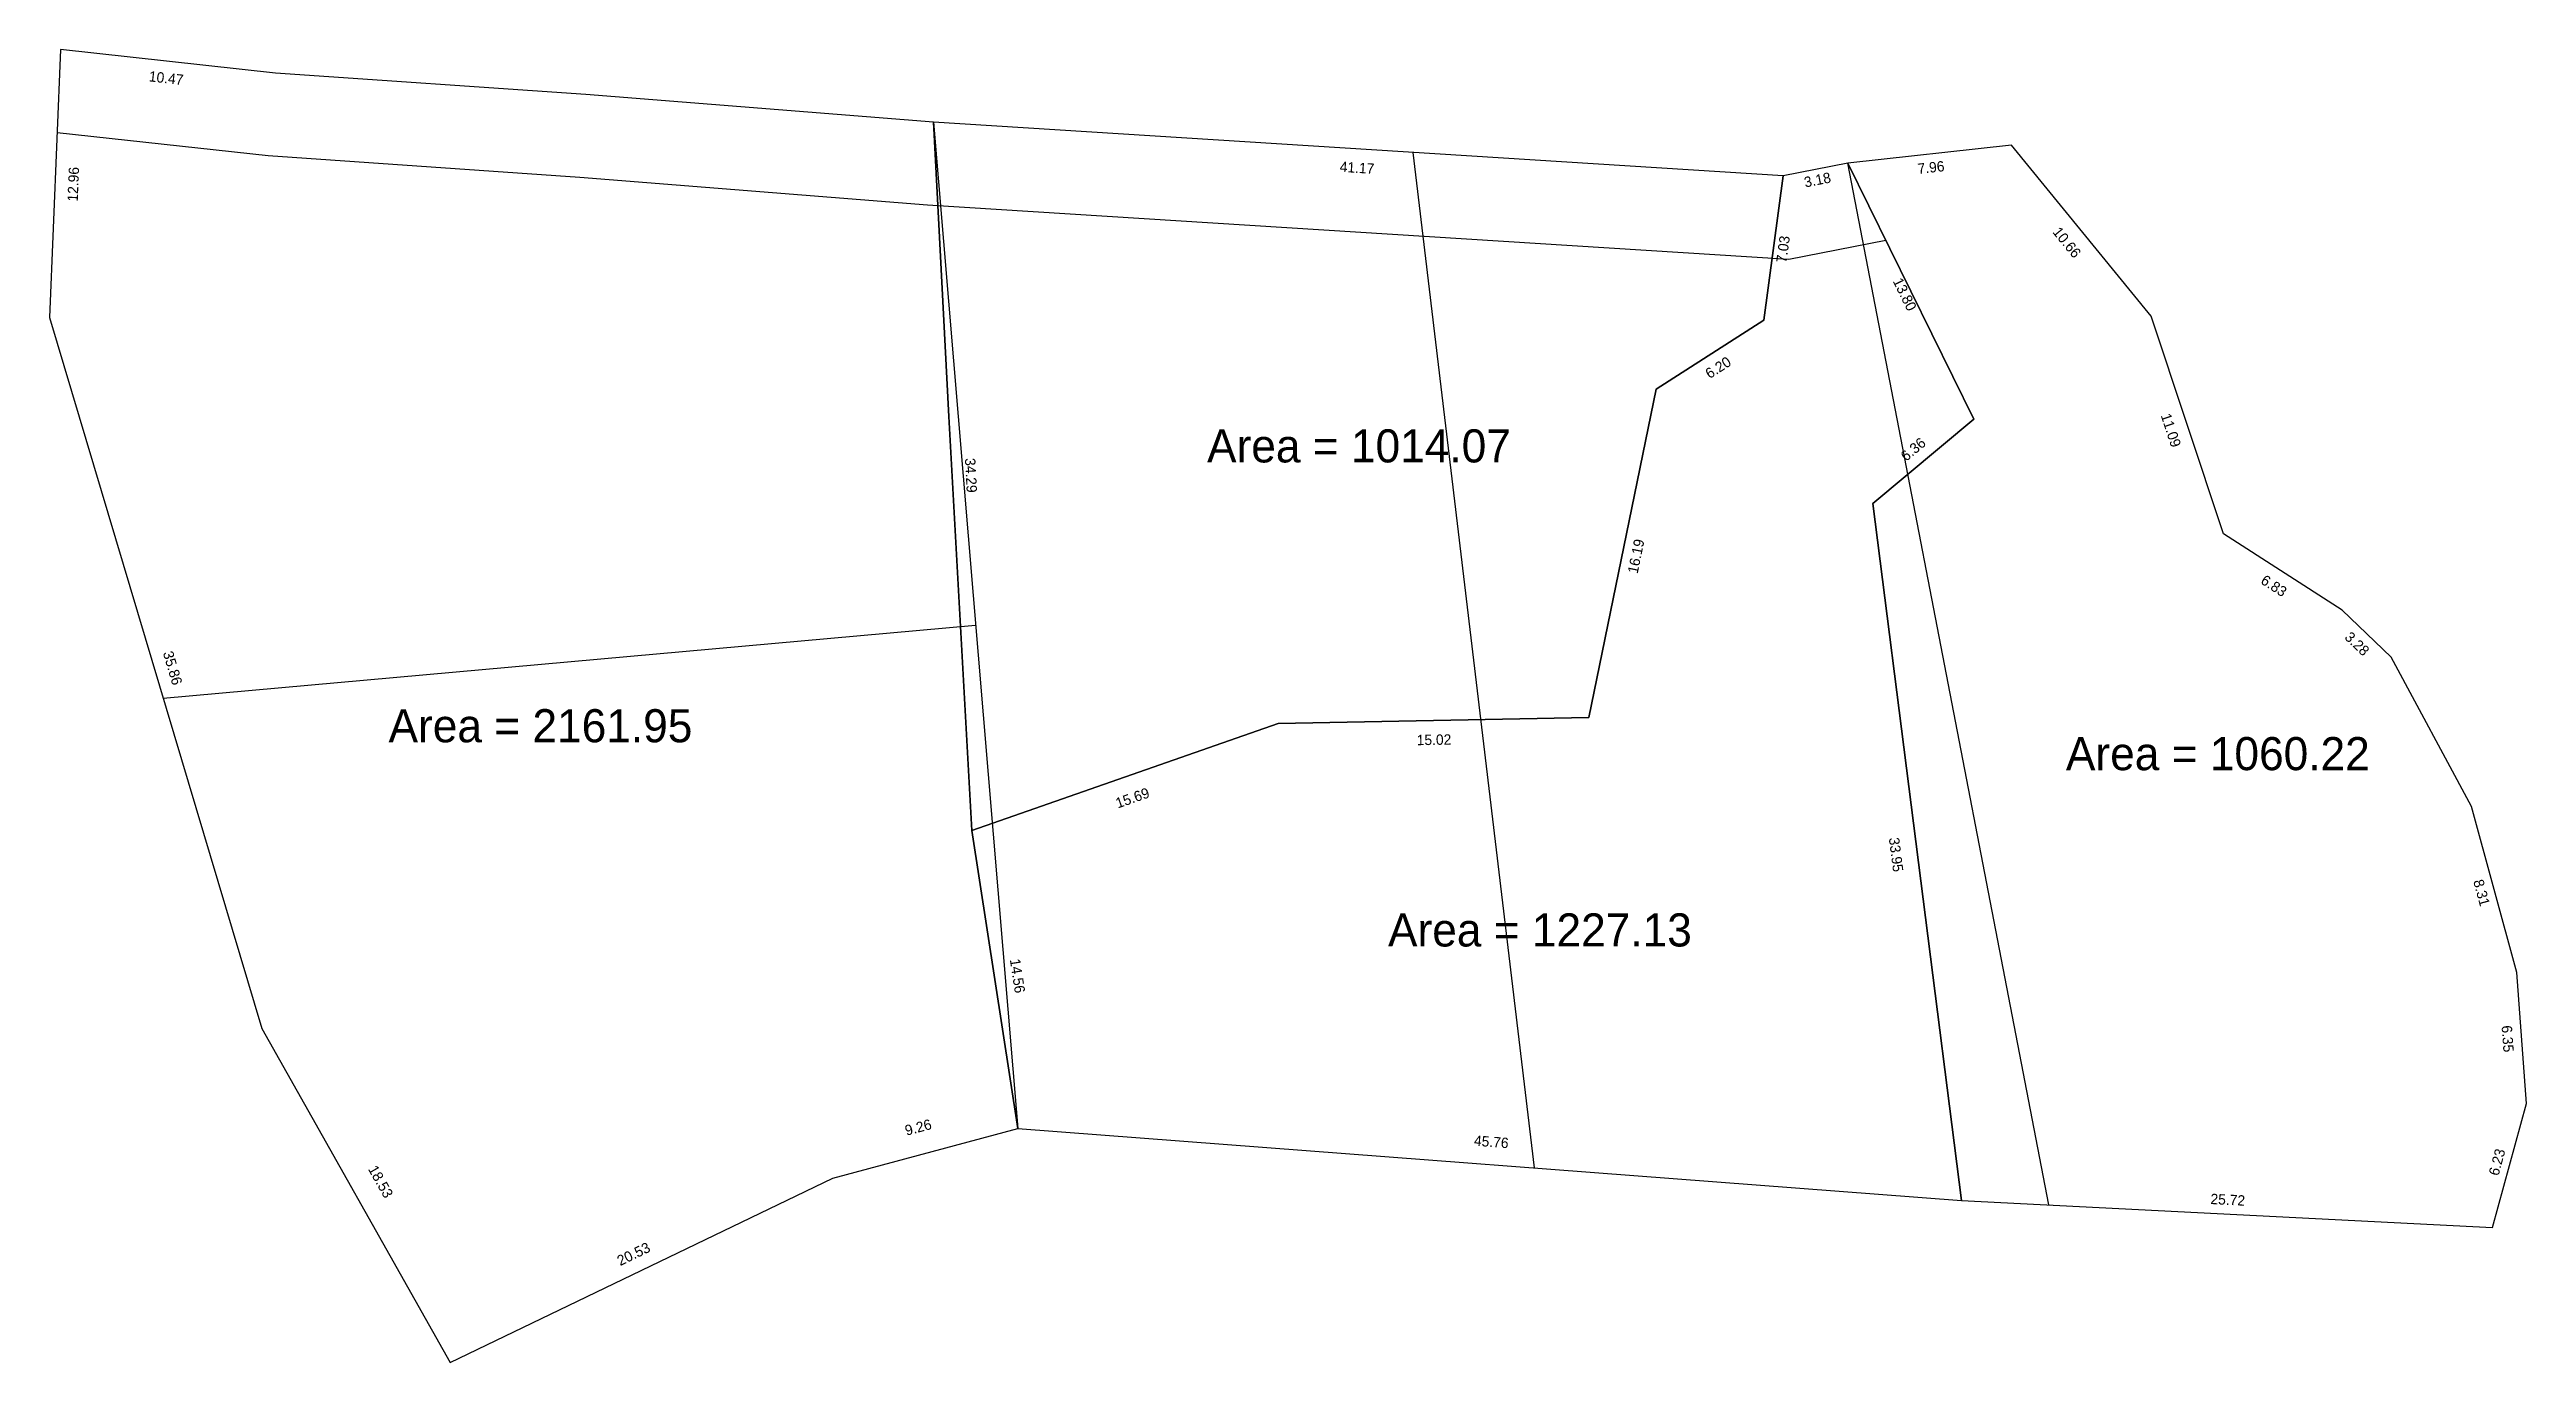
# Model space of a CAD drawing. Header units: inches. Extents: x -4 to 116, y 0 to 167.
# Drawn here: x -3.3 to 116.4, y 0 to 63.4 of the extents above; entities that cross this region are included whole.
import ezdxf

# ---------------------------------------------------------------- set-up
doc = ezdxf.new("R2010")
doc.units = ezdxf.units.IN
doc.header["$MEASUREMENT"] = 0
doc.layers.get('0').update_dxf_attribs({"true_color": 0xe7f0ff})
doc.dimstyles.get("Standard").update_dxf_attribs({"dimtxt": 0.5, "dimasz": 0.18, "dimexe": 0.18, "dimexo": 0.0625, "dimgap": 0.09, "dimtad": 0, "dimzin": 0, "dimdsep": 46, "dimtxsty": 'Standard', "dimcen": 0.09, "dimse1": 1, "dimse2": 1, "dimsd1": 1, "dimsd2": 1, "dimadec": 0, "dimazin": 0, "dimtfac": 1, "dimtofl": 0, "dimtmove": 0, "dimatfit": 3, "dimfxl": 1, "dimtolj": 1, "dimtzin": 0, "dimarcsym": 0})

msp = doc.modelspace()

# ---------------------------------------------------------------- texts
at = {"color": 1, "char_height": 1.6, "width": 16.02188, "attachment_point": 1}
for s, insert in [('Area = 1014.07', (52.626, 45.066)), ('Area = 2161.95', (13.05, 31.541)), ('Area = 1060.22', (94.153, 30.192)), ('Area = 1227.13', (61.375, 21.672))]:
    msp.add_mtext(s, dxfattribs=dict(at, insert=insert))

# ---------------------------------------------------------------- blocks, each defined once
blk = doc.blocks.new('*D89')
at = {"layer": 'Defpoints', "color": 0, "transparency": 16777216}
for p in [(83.61, 57.93), (80.48, 57.31), (83.7, 57.43)]:
    blk.add_point(p, dxfattribs=at)
at = {"color": 0, "transparency": 16777216, "insert": (82.14, 57.12), "char_height": 0.5, "attachment_point": 5, "rotation": 11.091}
blk.add_mtext('\\A1;3.18', dxfattribs=at)
blk = doc.blocks.new('*D90')
at = {"layer": 'Defpoints', "color": 0, "transparency": 16777216}
for p in [(80.48, 57.31), (79.55, 50.34), (80.01, 50.28)]:
    blk.add_point(p, dxfattribs=at)
at = {"color": 0, "transparency": 16777216, "insert": (80.48, 53.77), "char_height": 0.5, "attachment_point": 5, "rotation": 82.3941}
blk.add_mtext('\\A1;7.03', dxfattribs=at)
blk = doc.blocks.new('*D91')
at = {"layer": 'Defpoints', "color": 0, "transparency": 16777216}
for p in [(79.55, 50.34), (74.34, 47), (74.74, 46.38)]:
    blk.add_point(p, dxfattribs=at)
at = {"color": 0, "transparency": 16777216, "insert": (77.34, 48.05), "char_height": 0.5, "attachment_point": 5, "rotation": 32.6435}
blk.add_mtext('\\A1;6.20', dxfattribs=at)
blk = doc.blocks.new('*D92')
at = {"layer": 'Defpoints', "color": 0, "transparency": 16777216}
for p in [(89.7, 45.55), (84.33, 42.06), (84.82, 41.48)]:
    blk.add_point(p, dxfattribs=at)
at = {"color": 0, "transparency": 16777216, "insert": (86.77, 44.1), "char_height": 0.5, "attachment_point": 5, "rotation": 39.7975}
blk.add_mtext('\\A1;6.36', dxfattribs=at)
blk = doc.blocks.new('*D60')
at = {"layer": 'Defpoints', "color": 0, "transparency": 16777216}
for p in [(83.31, 57.78), (83.61, 57.93), (89.7, 45.55)]:
    blk.add_point(p, dxfattribs=at)
at = {"color": 0, "transparency": 16777216, "insert": (86.36, 51.59), "char_height": 0.5, "attachment_point": 5, "rotation": 296.2308}
blk.add_mtext('\\A1;13.80', dxfattribs=at)
blk = doc.blocks.new('*D93')
at = {"layer": 'Defpoints', "color": 0, "transparency": 16777216}
for p in [(84.82, 41.48), (88.08, 7.67), (89.1, 7.79)]:
    blk.add_point(p, dxfattribs=at)
at = {"color": 0, "transparency": 16777216, "insert": (85.94, 24.51), "char_height": 0.5, "attachment_point": 5, "rotation": 277.2452}
blk.add_mtext('\\A1;33.95', dxfattribs=at)
blk = doc.blocks.new('*D94')
at = {"layer": 'Defpoints', "color": 0, "transparency": 16777216}
for p in [(43.56, 12.38), (43.47, 11.28), (89.1, 7.79)]:
    blk.add_point(p, dxfattribs=at)
at = {"color": 0, "transparency": 16777216, "insert": (66.37, 10.63), "char_height": 0.5, "attachment_point": 5, "rotation": 355.6284}
blk.add_mtext('\\A1;45.76', dxfattribs=at)
blk = doc.blocks.new('*D95')
at = {"layer": 'Defpoints', "color": 0, "transparency": 16777216}
for p in [(41.26, 25.68), (43.47, 11.28), (44.57, 11.45)]:
    blk.add_point(p, dxfattribs=at)
at = {"color": 0, "transparency": 16777216, "insert": (43.46, 18.65), "char_height": 0.5, "attachment_point": 5, "rotation": 278.7438}
blk.add_mtext('\\A1;14.56', dxfattribs=at)
blk = doc.blocks.new('*D96')
at = {"layer": 'Defpoints', "color": 0, "transparency": 16777216}
for p in [(56.07, 30.85), (56.42, 29.84), (41.26, 25.68)]:
    blk.add_point(p, dxfattribs=at)
at = {"color": 0, "transparency": 16777216, "insert": (49.02, 27.25), "char_height": 0.5, "attachment_point": 5, "rotation": 19.2583}
blk.add_mtext('\\A1;15.69', dxfattribs=at)
blk = doc.blocks.new('*D97')
at = {"layer": 'Defpoints', "color": 0, "transparency": 16777216}
for p in [(71.09, 31.14), (56.07, 30.85), (71.11, 30.2)]:
    blk.add_point(p, dxfattribs=at)
at = {"color": 0, "transparency": 16777216, "insert": (63.6, 30.06), "char_height": 0.5, "attachment_point": 5, "rotation": 1.0984}
blk.add_mtext('\\A1;15.02', dxfattribs=at)
blk = doc.blocks.new('*D98')
at = {"layer": 'Defpoints', "color": 0, "transparency": 16777216}
for p in [(74.34, 47), (75, 46.86), (71.09, 31.14)]:
    blk.add_point(p, dxfattribs=at)
at = {"color": 0, "transparency": 16777216, "insert": (73.37, 38.93), "char_height": 0.5, "attachment_point": 5, "rotation": 78.4325}
blk.add_mtext('\\A1;16.19', dxfattribs=at)
blk = doc.blocks.new('*D99')
at = {"layer": 'Defpoints', "color": 0, "transparency": 16777216}
for p in [(91.52, 58.8), (98.27, 50.54), (97.57, 49.97)]:
    blk.add_point(p, dxfattribs=at)
at = {"color": 0, "transparency": 16777216, "insert": (94.2, 54.1), "char_height": 0.5, "attachment_point": 5, "rotation": 309.2573}
blk.add_mtext('\\A1;10.66', dxfattribs=at)
blk = doc.blocks.new('*D100')
at = {"layer": 'Defpoints', "color": 0, "transparency": 16777216}
for p in [(91.52, 58.8), (83.61, 57.93), (91.59, 58.16)]:
    blk.add_point(p, dxfattribs=at)
at = {"color": 0, "transparency": 16777216, "insert": (87.63, 57.72), "char_height": 0.5, "attachment_point": 5, "rotation": 6.2742}
blk.add_mtext('\\A1;7.96', dxfattribs=at)
blk = doc.blocks.new('*D101')
at = {"layer": 'Defpoints', "color": 0, "transparency": 16777216}
for p in [(98.27, 50.54), (100.98, 39.76), (101.77, 40.02)]:
    blk.add_point(p, dxfattribs=at)
at = {"color": 0, "transparency": 16777216, "insert": (99.23, 45.02), "char_height": 0.5, "attachment_point": 5, "rotation": 288.4202}
blk.add_mtext('\\A1;11.09', dxfattribs=at)
blk = doc.blocks.new('*D102')
at = {"layer": 'Defpoints', "color": 0, "transparency": 16777216}
for p in [(101.77, 40.02), (107.52, 36.33), (107.08, 35.65)]:
    blk.add_point(p, dxfattribs=at)
at = {"color": 0, "transparency": 16777216, "insert": (104.21, 37.5), "char_height": 0.5, "attachment_point": 5, "rotation": 327.2708}
blk.add_mtext('\\A1;6.83', dxfattribs=at)
blk = doc.blocks.new('*D103')
at = {"layer": 'Defpoints', "color": 0, "transparency": 16777216}
for p in [(107.52, 36.33), (109.42, 33.57), (109.89, 34.06)]:
    blk.add_point(p, dxfattribs=at)
at = {"color": 0, "transparency": 16777216, "insert": (108.23, 34.7), "char_height": 0.5, "attachment_point": 5, "rotation": 316.2604}
blk.add_mtext('\\A1;3.28', dxfattribs=at)
blk = doc.blocks.new('*D105')
at = {"layer": 'Defpoints', "color": 0, "transparency": 16777216}
for p in [(113.76, 26.84), (115.35, 18.66), (115.95, 18.82)]:
    blk.add_point(p, dxfattribs=at)
at = {"color": 0, "transparency": 16777216, "insert": (114.25, 22.67), "char_height": 0.5, "attachment_point": 5, "rotation": 285.2539}
blk.add_mtext('\\A1;8.31', dxfattribs=at)
blk = doc.blocks.new('*D106')
at = {"layer": 'Defpoints', "color": 0, "transparency": 16777216}
for p in [(115.95, 18.82), (115.74, 12.44), (116.42, 12.49)]:
    blk.add_point(p, dxfattribs=at)
at = {"color": 0, "transparency": 16777216, "insert": (115.51, 15.61), "char_height": 0.5, "attachment_point": 5, "rotation": 274.2727}
blk.add_mtext('\\A1;6.35', dxfattribs=at)
blk = doc.blocks.new('*D107')
at = {"layer": 'Defpoints', "color": 0, "transparency": 16777216}
for p in [(116.42, 12.49), (114.18, 6.65), (114.78, 6.48)]:
    blk.add_point(p, dxfattribs=at)
at = {"color": 0, "transparency": 16777216, "insert": (115, 9.65), "char_height": 0.5, "attachment_point": 5, "rotation": 74.7586}
blk.add_mtext('\\A1;6.23', dxfattribs=at)
blk = doc.blocks.new('*D108')
at = {"layer": 'Defpoints', "color": 0, "transparency": 16777216}
for p in [(89.13, 8.48), (89.1, 7.79), (114.78, 6.48)]:
    blk.add_point(p, dxfattribs=at)
at = {"color": 0, "transparency": 16777216, "insert": (101.98, 7.83), "char_height": 0.5, "attachment_point": 5, "rotation": 357.0782}
blk.add_mtext('\\A1;25.72', dxfattribs=at)
blk = doc.blocks.new('*D109')
at = {"layer": 'Defpoints', "color": 0, "transparency": 16777216}
for p in [(43.47, 11.28), (34.19, 10.13), (34.53, 8.88)]:
    blk.add_point(p, dxfattribs=at)
at = {"color": 0, "transparency": 16777216, "insert": (38.66, 11.33), "char_height": 0.5, "attachment_point": 5, "rotation": 15.0191}
blk.add_mtext('\\A1;9.26', dxfattribs=at)
blk = doc.blocks.new('*D110')
at = {"layer": 'Defpoints', "color": 0, "transparency": 16777216}
for p in [(34.53, 8.88), (15.65, 0.75), (16.03, -0.03)]:
    blk.add_point(p, dxfattribs=at)
at = {"color": 0, "transparency": 16777216, "insert": (24.9, 5.21), "char_height": 0.5, "attachment_point": 5, "rotation": 25.7264}
blk.add_mtext('\\A1;20.53', dxfattribs=at)
blk = doc.blocks.new('*D111')
at = {"layer": 'Defpoints', "color": 0, "transparency": 16777216}
for p in [(8.12, 16.78), (6.92, 16.1), (16.03, -0.03)]:
    blk.add_point(p, dxfattribs=at)
at = {"color": 0, "transparency": 16777216, "insert": (12.67, 8.71), "char_height": 0.5, "attachment_point": 5, "rotation": 299.458}
blk.add_mtext('\\A1;18.53', dxfattribs=at)
blk = doc.blocks.new('*D112')
at = {"layer": 'Defpoints', "color": 0, "transparency": 16777216}
for p in [(-3.34, 50.47), (-2.52, 50.71), (6.92, 16.1)]:
    blk.add_point(p, dxfattribs=at)
at = {"color": 0, "transparency": 16777216, "insert": (2.61, 33.53), "char_height": 0.5, "attachment_point": 5, "rotation": 286.6209}
blk.add_mtext('\\A1;35.86', dxfattribs=at)
blk = doc.blocks.new('*D113')
at = {"layer": 'Defpoints', "color": 0, "transparency": 16777216}
for p in [(39.4, 59.91), (41.26, 25.68), (42.14, 25.73)]:
    blk.add_point(p, dxfattribs=at)
at = {"color": 0, "transparency": 16777216, "insert": (41.21, 42.84), "char_height": 0.5, "attachment_point": 5, "rotation": 273.1081}
blk.add_mtext('\\A1;34.29', dxfattribs=at)
blk = doc.blocks.new('*D114')
at = {"layer": 'Defpoints', "color": 0, "transparency": 16777216}
for p in [(39.4, 59.91), (80.43, 56.41), (80.48, 57.31)]:
    blk.add_point(p, dxfattribs=at)
at = {"color": 0, "transparency": 16777216, "insert": (59.88, 57.71), "char_height": 0.5, "attachment_point": 5, "rotation": 356.379}
blk.add_mtext('\\A1;41.17', dxfattribs=at)
blk = doc.blocks.new('*D115')
at = {"layer": 'Defpoints', "color": 0, "transparency": 16777216}
for p in [(-2.82, 63.42), (7.59, 62.28), (7.5, 61.47)]:
    blk.add_point(p, dxfattribs=at)
at = {"color": 0, "transparency": 16777216, "insert": (2.3, 62.04), "char_height": 0.5, "attachment_point": 5, "rotation": 353.7656}
blk.add_mtext('\\A1;10.47', dxfattribs=at)
blk = doc.blocks.new('*D116')
at = {"layer": 'Defpoints', "color": 0, "transparency": 16777216}
for p in [(-2.82, 63.42), (-3.34, 50.47), (-2.45, 50.43)]:
    blk.add_point(p, dxfattribs=at)
at = {"color": 0, "transparency": 16777216, "insert": (-2.19, 56.91), "char_height": 0.5, "attachment_point": 5, "rotation": 87.6878}
blk.add_mtext('\\A1;12.96', dxfattribs=at)

# ---------------------------------------------------------------- dimensions: what is measured, and where the dimension line sits
at = {"color": 0}
for p1, p2, distance, picture, middle in [((-2.818, 63.419), (-3.341, 50.466), 0.89, '*D116', (-2.19, 56.907)), ((-2.818, 63.419), (7.59, 62.282), -0.816, '*D115', (2.297, 62.04)), ((39.399, 59.913), (41.258, 25.677), 0.885, '*D113', (41.212, 42.843)), ((39.399, 59.913), (80.485, 57.313), -0.909, '*D114', (59.885, 57.706)), ((83.607, 57.925), (91.52, 58.795), -0.64, '*D100', (87.633, 57.724)), ((91.52, 58.795), (98.268, 50.538), -0.901, '*D99', (94.196, 54.096)), ((80.485, 57.313), (83.607, 57.925), -0.507, '*D89', (82.144, 57.122)), ((89.705, 45.549), (83.607, 57.925), 0.332, '*D60', (86.358, 51.591)), ((80.485, 57.313), (79.554, 50.341), 0.462, '*D90', (80.477, 53.766)), ((6.917, 16.102), (-3.341, 50.466), -0.856, '*D112', (2.608, 33.529)), ((79.554, 50.341), (74.337, 46.999), 0.739, '*D91', (77.344, 48.048)), ((98.268, 50.538), (101.771, 40.02), -0.831, '*D101', (99.231, 45.017)), ((71.091, 31.14), (74.337, 46.999), -0.673, '*D98', (73.373, 38.935)), ((89.705, 45.549), (84.816, 41.476), -0.763, '*D92', (86.772, 44.099)), ((84.816, 41.476), (89.098, 7.794), -1.022, '*D93', (85.943, 24.506)), ((101.771, 40.02), (107.517, 36.327), -0.805, '*D102', (104.209, 37.497)), ((107.517, 36.327), (109.886, 34.06), -0.68, '*D103', (108.232, 34.703)), ((56.07, 30.852), (71.091, 31.14), -0.937, '*D97', (63.598, 30.06)), ((41.258, 25.677), (56.07, 30.852), -1.074, '*D96', (49.018, 27.251)), ((113.762, 26.838), (115.948, 18.822), -0.625, '*D105', (114.252, 22.666)), ((41.258, 25.677), (43.472, 11.282), 1.11, '*D95', (43.462, 18.649)), ((115.948, 18.822), (116.421, 12.491), -0.681, '*D106', (115.506, 15.606)), ((16.029, -0.031), (6.917, 16.102), -1.376, '*D111', (12.671, 8.713)), ((89.098, 7.794), (43.472, 11.282), -1.096, '*D94', (66.369, 10.632)), ((116.421, 12.491), (114.784, 6.483), -0.623, '*D107', (115.001, 9.651)), ((43.472, 11.282), (34.527, 8.882), -1.291, '*D109', (38.665, 11.329)), ((34.527, 8.882), (16.029, -0.031), -0.872, '*D110', (24.9, 5.211)), ((114.784, 6.483), (89.098, 7.794), -0.69, '*D108', (101.976, 7.828))]:
    dim = msp.add_aligned_dim(p1=p1, p2=p2, distance=distance, dimstyle='Standard', dxfattribs=at)
    dim.commit()
    dim.dimension.update_dxf_attribs({"geometry": picture, "text_midpoint": middle})

# ---------------------------------------------------------------- linework, layer by layer
at = {"color": 1}
for points in [[(39.399, 59.913), (22.59, 61.249), (7.59, 62.282), (-2.818, 63.419), (-3.341, 50.466), (6.917, 16.102), (16.029, -0.031), (34.527, 8.882), (43.472, 11.282), (89.098, 7.794), (114.784, 6.483), (116.421, 12.491), (115.948, 18.822), (113.762, 26.838), (109.886, 34.06), (107.517, 36.327), (101.771, 40.02), (98.268, 50.538), (91.52, 58.795), (83.607, 57.925), (80.485, 57.313), (39.399, 59.913)], [(41.258, 25.677), (40.14, 45.685), (39.399, 59.913), (22.59, 61.249), (7.59, 62.282), (-2.818, 63.419), (-3.341, 50.466), (6.917, 16.102), (16.029, -0.031), (34.527, 8.882), (43.472, 11.282)], [(74.337, 46.999), (79.554, 50.341), (80.485, 57.313), (39.399, 59.913), (40.14, 45.685), (41.258, 25.677), (56.07, 30.852), (71.091, 31.14)], [(113.762, 26.838), (109.886, 34.06), (107.517, 36.327), (101.771, 40.02), (98.268, 50.538), (91.52, 58.795), (83.607, 57.925), (89.705, 45.549), (84.816, 41.476), (89.098, 7.794), (114.784, 6.483), (116.421, 12.491), (115.948, 18.822)], [(84.816, 41.476), (89.705, 45.549), (83.607, 57.925), (80.485, 57.313), (79.554, 50.341), (74.337, 46.999), (71.091, 31.14), (56.07, 30.852), (41.258, 25.677), (43.472, 11.282), (89.098, 7.794)]]:
    msp.add_lwpolyline(points, close=True, dxfattribs=at)
for points in [[(39.399, 59.913), (40.14, 45.685), (41.258, 25.677), (43.472, 11.282)], [(83.607, 57.925), (80.485, 57.313), (79.554, 50.341), (74.337, 46.999), (71.091, 31.14), (56.07, 30.852)], [(83.607, 57.925), (89.705, 45.549), (84.816, 41.476), (89.098, 7.794)], [(56.07, 30.852), (41.258, 25.677)]]:
    msp.add_lwpolyline(points, dxfattribs=at)
at = {"color": 0}
for points in [[(39.399, 59.913), (43.472, 11.282)], [(-2.98, 59.413), (7.235, 58.297), (22.294, 57.26), (39.114, 55.923), (80.748, 53.289), (85.439, 54.208)], [(62.573, 58.447), (68.438, 9.374)], [(93.325, 7.579), (83.607, 57.925)], [(2.152, 32.067), (41.435, 35.598)]]:
    msp.add_lwpolyline(points, dxfattribs=at)

msp.set_redraw_order([(e.dxf.handle, doc.entitydb.next_handle()) for e in msp.query("TEXT MTEXT ATTDEF DIMENSION ARC_DIMENSION")])  # texts and dimensions are drawn at this point

doc.saveas('drawing.dxf')
